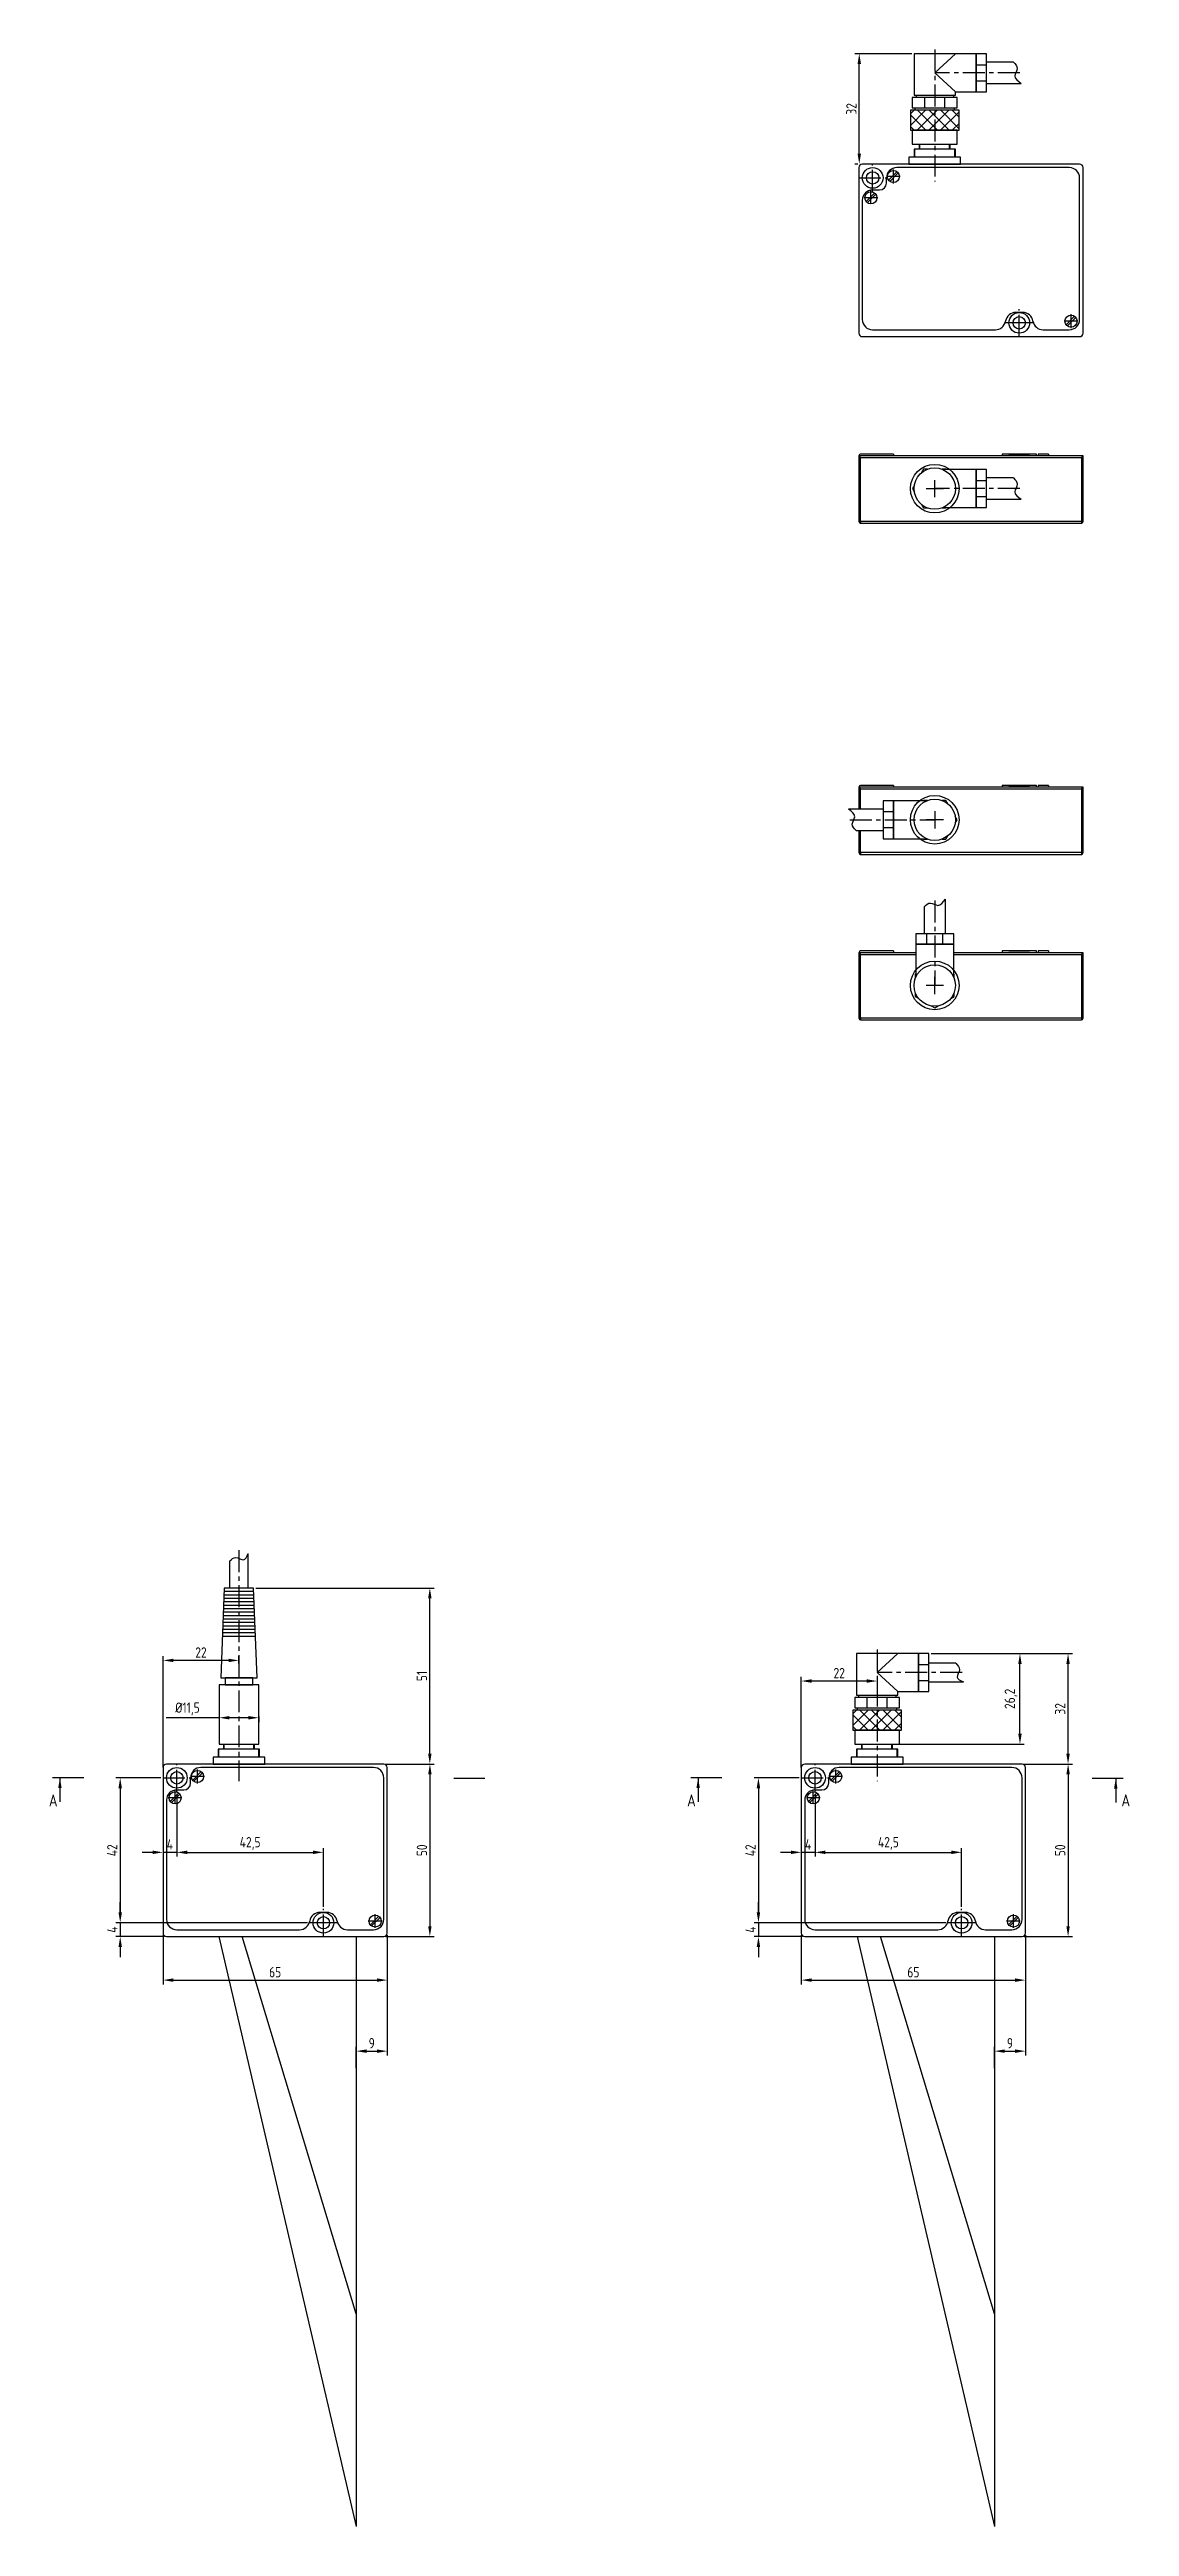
# Model space of a CAD drawing. Header units: millimetres. Extents: x -665 to 1947, y -360 to 733.
# Drawn here: x -106 to 207, y -258 to 460 of the extents above; entities that cross this region are included whole.
import ezdxf

# ---------------------------------------------------------------- set-up
doc = ezdxf.new("R2010")
doc.units = ezdxf.units.MM
doc.linetypes.add('CENTER', pattern=[10.16, 6.35, -1.27, 1.27, -1.27])
doc.layers.add('Луч', color=72, linetype='Continuous')
doc.layers.add('Пластина', color=7, linetype='Continuous')
doc.styles.add('GOSTw', font='gostw.shx')
doc.dimstyles.new('Vad-style', dxfattribs={"dimtxt": 3, "dimasz": 3, "dimexe": 1.25, "dimexo": 0.625, "dimgap": 0.8, "dimtad": 1, "dimtxsty": 'GOSTw', "dimcen": 2.5, "dimclrd": 1, "dimclre": 1, "dimclrt": 1, "dimazin": 0, "dimtfac": 1, "dimtmove": 0, "dimatfit": 3, "dimfxl": 0, "dimarcsym": 0})

msp = doc.modelspace()

# ---------------------------------------------------------------- texts
at = {"color": 1, "style": 'GOSTw'}
for p in [(-106.109, -48.99), (78.891, -48.99), (204.793, -48.955)]:
    msp.add_text('A', height=3.5, dxfattribs=at).set_placement(p)

# ---------------------------------------------------------------- blocks, each defined once
blk = doc.blocks.new('*D162')
at = {"layer": 'Defpoints', "color": 0, "transparency": 16777216}
for p in [(-30.52, -82.68), (-85.42, -86.68), (-72.01, -86.68)]:
    blk.add_point(p, dxfattribs=at)
at = {"layer": 'Луч', "color": 1, "lineweight": -2, "transparency": 16777216}
for p, q in [((-85.42, -79.68), (-85.42, -76.68)), ((-31.14, -82.68), (-86.67, -82.68)), ((-85.42, -82.68), (-85.42, -86.68)), ((-72.64, -86.68), (-86.67, -86.68)), ((-85.42, -89.68), (-85.42, -92.68))]:
    blk.add_line(p, q, dxfattribs=at)
at = {"layer": 'Луч', "color": 1, "transparency": 16777216}
for points in [[(-85.92, -79.68), (-84.92, -79.68), (-85.42, -82.68)], [(-85.92, -89.68), (-84.92, -89.68), (-85.42, -86.68)]]:
    blk.add_solid(points, dxfattribs=at)
at = {"layer": 'Луч', "color": 1, "transparency": 16777216, "insert": (-87.72, -84.68), "char_height": 3, "attachment_point": 5, "rotation": 90, "style": 'GOSTw'}
blk.add_mtext('4', dxfattribs=at)
blk = doc.blocks.new('Винт_М2_V')
at = {"layer": 'Пластина'}
for points in [[(-1.4, 1.05), (1.05, -1.4)], [(1.4, -1.05), (-1.05, 1.4)]]:
    blk.add_lwpolyline(points, dxfattribs=at)
blk.add_circle((0, 0), 1.75, dxfattribs=at)
blk = doc.blocks.new('*D163')
at = {"color": 1, "lineweight": -2, "transparency": 16777216}
for p, q in [((-73.01, -38.31), (-73.01, -63.52)), ((-69.01, -45.29), (-69.01, -63.52)), ((-76.01, -62.27), (-79.01, -62.27)), ((-69.01, -62.27), (-73.01, -62.27)), ((-66.01, -62.27), (-63.01, -62.27))]:
    blk.add_line(p, q, dxfattribs=at)
at = {"color": 1, "transparency": 16777216}
for points in [[(-76.01, -61.77), (-76.01, -62.77), (-73.01, -62.27)], [(-66.01, -61.77), (-66.01, -62.77), (-69.01, -62.27)]]:
    blk.add_solid(points, dxfattribs=at)
at = {"layer": 'Defpoints', "color": 0, "transparency": 16777216}
for p in [(-73.01, -37.68), (-69.01, -44.67), (-73.01, -62.27)]:
    blk.add_point(p, dxfattribs=at)
at = {"color": 1, "transparency": 16777216, "insert": (-71.01, -59.97), "char_height": 3, "attachment_point": 5, "style": 'GOSTw'}
blk.add_mtext('4', dxfattribs=at)
blk = doc.blocks.new('*D164')
at = {"color": 1, "lineweight": -2, "transparency": 16777216}
for p, q in [((-69.01, -45.29), (-69.01, -63.52)), ((-66.01, -62.27), (-29.52, -62.27)), ((-26.52, -78.06), (-26.52, -61.02))]:
    blk.add_line(p, q, dxfattribs=at)
at = {"color": 1, "transparency": 16777216}
for points in [[(-66.01, -61.77), (-66.01, -62.77), (-69.01, -62.27)], [(-29.52, -61.77), (-29.52, -62.77), (-26.52, -62.27)]]:
    blk.add_solid(points, dxfattribs=at)
at = {"layer": 'Defpoints', "color": 0, "transparency": 16777216}
for p in [(-69.01, -44.67), (-26.52, -62.27), (-26.52, -78.68)]:
    blk.add_point(p, dxfattribs=at)
at = {"color": 1, "transparency": 16777216, "insert": (-47.76, -59.68), "char_height": 3, "attachment_point": 5, "style": 'GOSTw'}
blk.add_mtext('42,5', dxfattribs=at)
blk = doc.blocks.new('*D165')
at = {"color": 1, "lineweight": -2, "transparency": 16777216}
for p, q in [((-73.64, -40.67), (-86.67, -40.67)), ((-85.42, -43.67), (-85.42, -79.68)), ((-31.14, -82.68), (-86.67, -82.68))]:
    blk.add_line(p, q, dxfattribs=at)
at = {"color": 1, "transparency": 16777216}
for points in [[(-85.92, -43.67), (-84.92, -43.67), (-85.42, -40.67)], [(-85.92, -79.68), (-84.92, -79.68), (-85.42, -82.68)]]:
    blk.add_solid(points, dxfattribs=at)
at = {"layer": 'Defpoints', "color": 0, "transparency": 16777216}
for p in [(-73.01, -40.67), (-85.42, -82.68), (-30.52, -82.68)]:
    blk.add_point(p, dxfattribs=at)
at = {"color": 1, "transparency": 16777216, "insert": (-87.72, -61.67), "char_height": 3, "attachment_point": 5, "rotation": 90, "style": 'GOSTw'}
blk.add_mtext('42', dxfattribs=at)
blk = doc.blocks.new('*D166')
at = {"color": 1, "lineweight": -2, "transparency": 16777216}
for p, q in [((-8.39, -36.68), (5.59, -36.68)), ((4.34, -39.68), (4.34, -83.68)), ((-8.39, -86.68), (5.59, -86.68))]:
    blk.add_line(p, q, dxfattribs=at)
at = {"color": 1, "transparency": 16777216}
for points in [[(3.84, -39.68), (4.84, -39.68), (4.34, -36.68)], [(3.84, -83.68), (4.84, -83.68), (4.34, -86.68)]]:
    blk.add_solid(points, dxfattribs=at)
at = {"layer": 'Defpoints', "color": 0, "transparency": 16777216}
for p in [(-9.01, -36.68), (-9.01, -86.68), (4.34, -86.68)]:
    blk.add_point(p, dxfattribs=at)
at = {"color": 1, "transparency": 16777216, "insert": (2.04, -61.68), "char_height": 3, "attachment_point": 5, "rotation": 90, "style": 'GOSTw'}
blk.add_mtext('50', dxfattribs=at)
blk = doc.blocks.new('*D167')
at = {"color": 1, "lineweight": -2, "transparency": 16777216}
for p, q in [((-73.01, -86.31), (-73.01, -100.56)), ((-8.01, -86.31), (-8.01, -100.56)), ((-70.01, -99.31), (-11.01, -99.31))]:
    blk.add_line(p, q, dxfattribs=at)
at = {"color": 1, "transparency": 16777216}
for points in [[(-70.01, -98.81), (-70.01, -99.81), (-73.01, -99.31)], [(-11.01, -98.81), (-11.01, -99.81), (-8.01, -99.31)]]:
    blk.add_solid(points, dxfattribs=at)
at = {"layer": 'Defpoints', "color": 0, "transparency": 16777216}
for p in [(-73.01, -85.68), (-8.01, -85.68), (-8.01, -99.31)]:
    blk.add_point(p, dxfattribs=at)
at = {"color": 1, "transparency": 16777216, "insert": (-40.51, -97.01), "char_height": 3, "attachment_point": 5, "style": 'GOSTw'}
blk.add_mtext('65', dxfattribs=at)
blk = doc.blocks.new('*D168')
at = {"color": 1, "lineweight": -2, "transparency": 16777216}
for p, q in [((-46.14, 14.32), (5.58, 14.32)), ((4.33, -33.68), (4.33, 11.32)), ((-8.39, -36.68), (5.58, -36.68))]:
    blk.add_line(p, q, dxfattribs=at)
at = {"color": 1, "transparency": 16777216}
for points in [[(3.83, 11.32), (4.83, 11.32), (4.33, 14.32)], [(3.83, -33.68), (4.83, -33.68), (4.33, -36.68)]]:
    blk.add_solid(points, dxfattribs=at)
at = {"layer": 'Defpoints', "color": 0, "transparency": 16777216}
for p in [(-46.76, 14.32), (4.33, 14.32), (-9.01, -36.68)]:
    blk.add_point(p, dxfattribs=at)
at = {"color": 1, "transparency": 16777216, "insert": (2.03, -11.18), "char_height": 3, "attachment_point": 5, "rotation": 90, "style": 'GOSTw'}
blk.add_mtext('51', dxfattribs=at)
blk = doc.blocks.new('*D169')
at = {"color": 1, "lineweight": -2, "transparency": 16777216}
for p, q in [((-56.76, -23.26), (-72.08, -23.26)), ((-56.76, -22.91), (-56.76, -24.51)), ((-48.26, -23.26), (-53.76, -23.26)), ((-45.26, -22.91), (-45.26, -24.51))]:
    blk.add_line(p, q, dxfattribs=at)
at = {"color": 1, "transparency": 16777216}
for points in [[(-53.76, -22.76), (-53.76, -23.76), (-56.76, -23.26)], [(-48.26, -22.76), (-48.26, -23.76), (-45.26, -23.26)]]:
    blk.add_solid(points, dxfattribs=at)
at = {"layer": 'Defpoints', "color": 0, "transparency": 16777216}
for p in [(-56.76, -22.28), (-56.76, -23.26), (-45.26, -22.28)]:
    blk.add_point(p, dxfattribs=at)
at = {"color": 1, "transparency": 16777216, "insert": (-65.92, -20.68), "char_height": 3, "attachment_point": 5, "style": 'GOSTw'}
blk.add_mtext('%%C11,5', dxfattribs=at)
blk = doc.blocks.new('*D170')
at = {"color": 1, "lineweight": -2, "transparency": 16777216}
for p, q in [((-73.01, -37.68), (-73.01, -5.39)), ((-54.01, -6.64), (-70.01, -6.64)), ((-51.01, -7.56), (-51.01, -5.39))]:
    blk.add_line(p, q, dxfattribs=at)
at = {"color": 1, "transparency": 16777216}
for points in [[(-70.01, -6.14), (-70.01, -7.14), (-73.01, -6.64)], [(-54.01, -6.14), (-54.01, -7.14), (-51.01, -6.64)]]:
    blk.add_solid(points, dxfattribs=at)
at = {"layer": 'Defpoints', "color": 0, "transparency": 16777216}
for p in [(-73.01, -6.64), (-51.01, -8.18), (-73.01, -38.31)]:
    blk.add_point(p, dxfattribs=at)
at = {"color": 1, "transparency": 16777216, "insert": (-62.01, -4.34), "char_height": 3, "attachment_point": 5, "style": 'GOSTw'}
blk.add_mtext('22', dxfattribs=at)
blk = doc.blocks.new('*D175')
at = {"layer": 'Defpoints', "color": 0, "transparency": 16777216}
for p in [(154.48, -82.68), (99.58, -86.68), (112.99, -86.68)]:
    blk.add_point(p, dxfattribs=at)
at = {"layer": 'Луч', "color": 1, "lineweight": -2, "transparency": 16777216}
for p, q in [((99.58, -79.68), (99.58, -76.68)), ((153.86, -82.68), (98.33, -82.68)), ((99.58, -82.68), (99.58, -86.68)), ((112.36, -86.68), (98.33, -86.68)), ((99.58, -89.68), (99.58, -92.68))]:
    blk.add_line(p, q, dxfattribs=at)
at = {"layer": 'Луч', "color": 1, "transparency": 16777216}
for points in [[(99.08, -79.68), (100.08, -79.68), (99.58, -82.68)], [(99.08, -89.68), (100.08, -89.68), (99.58, -86.68)]]:
    blk.add_solid(points, dxfattribs=at)
at = {"layer": 'Луч', "color": 1, "transparency": 16777216, "insert": (97.28, -84.68), "char_height": 3, "attachment_point": 5, "rotation": 90, "style": 'GOSTw'}
blk.add_mtext('4', dxfattribs=at)
blk = doc.blocks.new('*D154')
at = {"color": 1, "lineweight": -2, "transparency": 16777216}
for p, q in [((111.99, -38.31), (111.99, -63.52)), ((115.99, -45.29), (115.99, -63.52)), ((108.99, -62.27), (105.99, -62.27)), ((115.99, -62.27), (111.99, -62.27)), ((118.99, -62.27), (121.99, -62.27))]:
    blk.add_line(p, q, dxfattribs=at)
at = {"color": 1, "transparency": 16777216}
for points in [[(108.99, -61.77), (108.99, -62.77), (111.99, -62.27)], [(118.99, -61.77), (118.99, -62.77), (115.99, -62.27)]]:
    blk.add_solid(points, dxfattribs=at)
at = {"layer": 'Defpoints', "color": 0, "transparency": 16777216}
for p in [(111.99, -37.68), (115.99, -44.67), (111.99, -62.27)]:
    blk.add_point(p, dxfattribs=at)
at = {"color": 1, "transparency": 16777216, "insert": (113.99, -59.97), "char_height": 3, "attachment_point": 5, "style": 'GOSTw'}
blk.add_mtext('4', dxfattribs=at)
blk = doc.blocks.new('*D155')
at = {"color": 1, "lineweight": -2, "transparency": 16777216}
for p, q in [((115.99, -45.29), (115.99, -63.52)), ((118.99, -62.27), (155.48, -62.27)), ((158.48, -78.06), (158.48, -61.02))]:
    blk.add_line(p, q, dxfattribs=at)
at = {"color": 1, "transparency": 16777216}
for points in [[(118.99, -61.77), (118.99, -62.77), (115.99, -62.27)], [(155.48, -61.77), (155.48, -62.77), (158.48, -62.27)]]:
    blk.add_solid(points, dxfattribs=at)
at = {"layer": 'Defpoints', "color": 0, "transparency": 16777216}
for p in [(115.99, -44.67), (158.48, -62.27), (158.48, -78.68)]:
    blk.add_point(p, dxfattribs=at)
at = {"color": 1, "transparency": 16777216, "insert": (137.24, -59.68), "char_height": 3, "attachment_point": 5, "style": 'GOSTw'}
blk.add_mtext('42,5', dxfattribs=at)
blk = doc.blocks.new('*D156')
at = {"color": 1, "lineweight": -2, "transparency": 16777216}
for p, q in [((111.36, -40.67), (98.33, -40.67)), ((99.58, -43.67), (99.58, -79.68)), ((153.86, -82.68), (98.33, -82.68))]:
    blk.add_line(p, q, dxfattribs=at)
at = {"color": 1, "transparency": 16777216}
for points in [[(99.08, -43.67), (100.08, -43.67), (99.58, -40.67)], [(99.08, -79.68), (100.08, -79.68), (99.58, -82.68)]]:
    blk.add_solid(points, dxfattribs=at)
at = {"layer": 'Defpoints', "color": 0, "transparency": 16777216}
for p in [(111.99, -40.67), (99.58, -82.68), (154.48, -82.68)]:
    blk.add_point(p, dxfattribs=at)
at = {"color": 1, "transparency": 16777216, "insert": (97.28, -61.67), "char_height": 3, "attachment_point": 5, "rotation": 90, "style": 'GOSTw'}
blk.add_mtext('42', dxfattribs=at)
blk = doc.blocks.new('*D157')
at = {"color": 1, "lineweight": -2, "transparency": 16777216}
for p, q in [((176.61, -36.68), (190.59, -36.68)), ((189.34, -39.68), (189.34, -83.68)), ((176.61, -86.68), (190.59, -86.68))]:
    blk.add_line(p, q, dxfattribs=at)
at = {"color": 1, "transparency": 16777216}
for points in [[(188.84, -39.68), (189.84, -39.68), (189.34, -36.68)], [(188.84, -83.68), (189.84, -83.68), (189.34, -86.68)]]:
    blk.add_solid(points, dxfattribs=at)
at = {"layer": 'Defpoints', "color": 0, "transparency": 16777216}
for p in [(175.99, -36.68), (175.99, -86.68), (189.34, -86.68)]:
    blk.add_point(p, dxfattribs=at)
at = {"color": 1, "transparency": 16777216, "insert": (187.04, -61.68), "char_height": 3, "attachment_point": 5, "rotation": 90, "style": 'GOSTw'}
blk.add_mtext('50', dxfattribs=at)
blk = doc.blocks.new('*D158')
at = {"color": 1, "lineweight": -2, "transparency": 16777216}
for p, q in [((111.99, -86.31), (111.99, -100.56)), ((176.99, -86.31), (176.99, -100.56)), ((114.99, -99.31), (173.99, -99.31))]:
    blk.add_line(p, q, dxfattribs=at)
at = {"color": 1, "transparency": 16777216}
for points in [[(114.99, -98.81), (114.99, -99.81), (111.99, -99.31)], [(173.99, -98.81), (173.99, -99.81), (176.99, -99.31)]]:
    blk.add_solid(points, dxfattribs=at)
at = {"layer": 'Defpoints', "color": 0, "transparency": 16777216}
for p in [(111.99, -85.68), (176.99, -85.68), (176.99, -99.31)]:
    blk.add_point(p, dxfattribs=at)
at = {"color": 1, "transparency": 16777216, "insert": (144.49, -97.01), "char_height": 3, "attachment_point": 5, "style": 'GOSTw'}
blk.add_mtext('65', dxfattribs=at)
blk = doc.blocks.new('*D159')
at = {"color": 1, "lineweight": -2, "transparency": 16777216}
for p, q in [((149.61, -4.68), (190.58, -4.68)), ((189.33, -33.68), (189.33, -7.68)), ((176.61, -36.68), (190.58, -36.68))]:
    blk.add_line(p, q, dxfattribs=at)
at = {"color": 1, "transparency": 16777216}
for points in [[(188.83, -7.68), (189.83, -7.68), (189.33, -4.68)], [(188.83, -33.68), (189.83, -33.68), (189.33, -36.68)]]:
    blk.add_solid(points, dxfattribs=at)
at = {"layer": 'Defpoints', "color": 0, "transparency": 16777216}
for p in [(148.99, -4.68), (189.33, -4.68), (175.99, -36.68)]:
    blk.add_point(p, dxfattribs=at)
at = {"color": 1, "transparency": 16777216, "insert": (187.03, -20.68), "char_height": 3, "attachment_point": 5, "rotation": 90, "style": 'GOSTw'}
blk.add_mtext('32', dxfattribs=at)
blk = doc.blocks.new('*D160')
at = {"color": 1, "lineweight": -2, "transparency": 16777216}
for p, q in [((111.99, -37.68), (111.99, -11.36)), ((130.99, -12.61), (114.99, -12.61)), ((133.99, -11.06), (133.99, -13.86))]:
    blk.add_line(p, q, dxfattribs=at)
at = {"color": 1, "transparency": 16777216}
for points in [[(114.99, -12.11), (114.99, -13.11), (111.99, -12.61)], [(130.99, -12.11), (130.99, -13.11), (133.99, -12.61)]]:
    blk.add_solid(points, dxfattribs=at)
at = {"layer": 'Defpoints', "color": 0, "transparency": 16777216}
for p in [(111.99, -12.61), (133.99, -10.44), (111.99, -38.31)]:
    blk.add_point(p, dxfattribs=at)
at = {"color": 1, "transparency": 16777216, "insert": (122.99, -10.31), "char_height": 3, "attachment_point": 5, "style": 'GOSTw'}
blk.add_mtext('22', dxfattribs=at)
blk = doc.blocks.new('*D161')
at = {"color": 1, "lineweight": -2, "transparency": 16777216}
for p, q in [((149.61, -4.68), (176.64, -4.68)), ((175.39, -27.88), (175.39, -7.68)), ((140.36, -30.88), (176.64, -30.88))]:
    blk.add_line(p, q, dxfattribs=at)
at = {"color": 1, "transparency": 16777216}
for points in [[(174.89, -7.68), (175.89, -7.68), (175.39, -4.68)], [(174.89, -27.88), (175.89, -27.88), (175.39, -30.88)]]:
    blk.add_solid(points, dxfattribs=at)
at = {"layer": 'Defpoints', "color": 0, "transparency": 16777216}
for p in [(148.99, -4.68), (175.39, -4.68), (139.74, -30.88)]:
    blk.add_point(p, dxfattribs=at)
at = {"color": 1, "transparency": 16777216, "insert": (172.8, -17.78), "char_height": 3, "attachment_point": 5, "rotation": 90, "style": 'GOSTw'}
blk.add_mtext('26,2', dxfattribs=at)
blk = doc.blocks.new('*D176')
at = {"color": 1, "lineweight": -2, "transparency": 16777216}
for p, q in [((-8.01, -86.31), (-8.01, -121.15)), ((-17.01, -124.82), (-17.01, -118.65)), ((-14.01, -119.9), (-11.01, -119.9))]:
    blk.add_line(p, q, dxfattribs=at)
at = {"color": 1, "transparency": 16777216}
for points in [[(-14.01, -119.4), (-14.01, -120.4), (-17.01, -119.9)], [(-11.01, -119.4), (-11.01, -120.4), (-8.01, -119.9)]]:
    blk.add_solid(points, dxfattribs=at)
at = {"layer": 'Defpoints', "color": 0, "transparency": 16777216}
for p in [(-8.01, -85.68), (-8.01, -119.9), (-17.01, -125.45)]:
    blk.add_point(p, dxfattribs=at)
at = {"color": 1, "transparency": 16777216, "insert": (-12.51, -117.6), "char_height": 3, "attachment_point": 5, "style": 'GOSTw'}
blk.add_mtext('9', dxfattribs=at)
blk = doc.blocks.new('*D177')
at = {"color": 1, "lineweight": -2, "transparency": 16777216}
for p, q in [((176.99, -86.31), (176.99, -121.15)), ((167.99, -124.82), (167.99, -118.65)), ((170.99, -119.9), (173.99, -119.9))]:
    blk.add_line(p, q, dxfattribs=at)
at = {"color": 1, "transparency": 16777216}
for points in [[(170.99, -119.4), (170.99, -120.4), (167.99, -119.9)], [(173.99, -119.4), (173.99, -120.4), (176.99, -119.9)]]:
    blk.add_solid(points, dxfattribs=at)
at = {"layer": 'Defpoints', "color": 0, "transparency": 16777216}
for p in [(176.99, -85.68), (176.99, -119.9), (167.99, -125.45)]:
    blk.add_point(p, dxfattribs=at)
at = {"color": 1, "transparency": 16777216, "insert": (172.49, -117.6), "char_height": 3, "attachment_point": 5, "style": 'GOSTw'}
blk.add_mtext('9', dxfattribs=at)
blk = doc.blocks.new('*D182')
at = {"color": 1, "lineweight": -2, "transparency": 16777216}
for p, q in [((144.06, 459.08), (127.56, 459.08)), ((128.81, 430.08), (128.81, 456.08)), ((128.36, 427.08), (127.56, 427.08))]:
    blk.add_line(p, q, dxfattribs=at)
at = {"color": 1, "transparency": 16777216}
for points in [[(128.31, 456.08), (129.31, 456.08), (128.81, 459.08)], [(128.31, 430.08), (129.31, 430.08), (128.81, 427.08)]]:
    blk.add_solid(points, dxfattribs=at)
at = {"layer": 'Defpoints', "color": 0, "transparency": 16777216}
for p in [(128.81, 459.08), (144.69, 459.08), (128.98, 427.08)]:
    blk.add_point(p, dxfattribs=at)
at = {"color": 1, "transparency": 16777216, "insert": (126.51, 443.08), "char_height": 3, "attachment_point": 5, "rotation": 90, "style": 'GOSTw'}
blk.add_mtext('32', dxfattribs=at)

# ---------------------------------------------------------------- dimensions: what is measured, and where the dimension line sits
for base, p1, p2, picture, middle in [((128.81, 459.077), (128.982, 427.077), (144.689, 459.077), '*D182', (126.51, 443.077)), ((4.332, 14.318), (-9.012, -36.682), (-46.762, 14.318), '*D168', (2.032, -11.182)), ((175.385, -4.682), (139.738, -30.882), (148.988, -4.682), '*D161', (172.8, -17.782)), ((189.332, -4.682), (175.988, -36.682), (148.988, -4.682), '*D159', (187.032, -20.682)), ((4.345, -86.682), (-9.012, -36.682), (-9.012, -86.682), '*D166', (2.045, -61.682)), ((189.345, -86.682), (175.988, -36.682), (175.988, -86.682), '*D157', (187.045, -61.682))]:
    dim = msp.add_linear_dim(base=base, p1=p1, p2=p2, angle=90, dimstyle='Vad-style')
    dim.commit()
    dim.dimension.update_dxf_attribs({"geometry": picture, "text_midpoint": middle})
for base, p1, p2, picture, middle in [((-73.012, -6.641), (-51.012, -8.182), (-73.012, -38.307), '*D170', (-62.012, -4.341)), ((111.988, -12.605), (133.988, -10.438), (111.988, -38.307), '*D160', (122.988, -10.305)), ((-73.012, -62.27), (-69.012, -44.667), (-73.012, -37.682), '*D163', (-71.012, -59.97)), ((111.988, -62.27), (115.988, -44.667), (111.988, -37.682), '*D154', (113.988, -59.97)), ((-26.516, -62.27), (-69.012, -44.667), (-26.516, -78.682), '*D164', (-47.764, -59.684)), ((158.484, -62.27), (115.988, -44.667), (158.484, -78.682), '*D155', (137.236, -59.684)), ((-8.012, -99.308), (-73.012, -85.682), (-8.012, -85.682), '*D167', (-40.512, -97.008)), ((-8.012, -119.9), (-17.011, -125.447), (-8.012, -85.682), '*D176', (-12.512, -117.6)), ((176.988, -99.308), (111.988, -85.682), (176.988, -85.682), '*D158', (144.488, -97.008)), ((176.988, -119.9), (167.989, -125.447), (176.988, -85.682), '*D177', (172.488, -117.6))]:
    dim = msp.add_linear_dim(base=base, p1=p1, p2=p2, dimstyle='Vad-style')
    dim.commit()
    dim.dimension.update_dxf_attribs({"geometry": picture, "text_midpoint": middle})
dim = msp.add_linear_dim(base=(-56.762, -23.263), p1=(-45.262, -22.282), p2=(-56.762, -22.282), text='%%C<>', dimstyle='Vad-style')
dim.commit()
dim.dimension.update_dxf_attribs({"geometry": '*D169', "text_midpoint": (-65.919, -23.263), "dimtype": 160})
for base, p1, p2, picture, middle in [((-85.418, -82.682), (-73.012, -40.667), (-30.516, -82.682), '*D165', (-87.718, -61.674)), ((99.582, -82.682), (111.988, -40.667), (154.484, -82.682), '*D156', (97.282, -61.674))]:
    dim = msp.add_linear_dim(base=base, p1=p1, p2=p2, angle=90, dimstyle='Vad-style', override={"dimdec": 1})
    dim.commit()
    dim.dimension.update_dxf_attribs({"geometry": picture, "text_midpoint": middle})
at = {"layer": 'Луч'}
for base, p1, p2, picture, middle in [((-85.418, -86.682), (-30.516, -82.682), (-72.012, -86.682), '*D162', (-87.718, -84.682)), ((99.582, -86.682), (154.484, -82.682), (112.988, -86.682), '*D175', (97.282, -84.682))]:
    dim = msp.add_linear_dim(base=base, p1=p1, p2=p2, angle=90, dimstyle='Vad-style', dxfattribs=at)
    dim.commit()
    dim.dimension.update_dxf_attribs({"geometry": picture, "text_midpoint": middle})

# ---------------------------------------------------------------- hatches: boundary and pattern name
h = msp.add_hatch()
h.set_pattern_fill('ANSI37', color=256, scale=0.75, style=0)
h.set_pattern_definition([(45, (2726.4322, -154.5764), (-1.683798, 1.683798), []), (135, (2726.4322, -154.5764), (-1.683798, -1.683798), [])])
h.paths.add_polyline_path([(157.739, 442.677), (150.678, 442.677), (150.681, 436.877), (157.739, 436.877)])
h.paths.add_polyline_path([(150.681, 436.877), (150.678, 442.677), (143.639, 442.677), (143.639, 436.877)])
h = msp.add_hatch()
h.set_pattern_fill('ANSI37', color=256, scale=0.75, style=0)
h.set_pattern_definition([(45, (2709.7316, -618.3354), (-1.683798, 1.683798), []), (135, (2709.7316, -618.3354), (-1.683798, -1.683798), [])])
h.paths.add_polyline_path([(141.038, -21.082), (133.978, -21.082), (133.981, -26.882), (141.038, -26.882)])
h.paths.add_polyline_path([(133.981, -26.882), (133.978, -21.082), (126.938, -21.082), (126.938, -26.882)])

# ---------------------------------------------------------------- linework, layer by layer
at = {"color": 4, "linetype": 'CENTER'}
for p, q in [((150.669, 460.295), (150.689, 422.077)), ((175.32, 453.577), (150.689, 453.577)), ((132.689, 419.092), (132.689, 427.092)), ((138.689, 421.49), (138.689, 425.49)), ((128.689, 423.092), (136.689, 423.092)), ((134.189, 417.292), (130.189, 417.292)), ((132.189, 415.592), (132.189, 419.592)), ((140.689, 423.49), (136.689, 423.49)), ((179.184, 381.077), (171.184, 381.077)), ((177.184, 381.077), (171.184, 381.077)), ((175.184, 377.077), (175.184, 385.077)), ((192.189, 381.562), (188.189, 381.562)), ((190.189, 379.562), (190.189, 383.562)), ((148.189, 333.01), (153.189, 333.01)), ((150.689, 330.51), (150.689, 335.51)), ((175.32, 333.025), (150.689, 333.025)), ((126.058, 237.025), (150.689, 237.025)), ((153.189, 237.04), (148.189, 237.04)), ((150.689, 239.54), (150.689, 234.54)), ((150.674, 213.64), (150.674, 189.01)), ((153.189, 189.01), (148.189, 189.01)), ((150.689, 186.51), (150.689, 191.51)), ((-51.012, 25.318), (-51.012, -41.682)), ((133.969, -3.464), (133.988, -41.682)), ((158.619, -10.182), (133.988, -10.182)), ((-73.012, -40.667), (-65.012, -40.667)), ((-69.012, -44.667), (-69.012, -36.667)), ((-61.012, -40.269), (-65.012, -40.269)), ((-63.012, -42.269), (-63.012, -38.269)), ((111.988, -40.667), (119.988, -40.667)), ((115.988, -44.667), (115.988, -36.667)), ((123.988, -40.269), (119.988, -40.269)), ((121.988, -42.269), (121.988, -38.269)), ((-67.512, -46.467), (-71.512, -46.467)), ((-69.512, -48.167), (-69.512, -44.167)), ((117.488, -46.467), (113.488, -46.467)), ((115.488, -48.167), (115.488, -44.167)), ((-26.516, -86.682), (-26.516, -78.682)), ((158.484, -86.682), (158.484, -78.682)), ((-22.516, -82.682), (-30.516, -82.682)), ((-24.516, -82.682), (-30.516, -82.682)), ((-9.512, -82.197), (-13.512, -82.197)), ((-11.512, -84.197), (-11.512, -80.197)), ((162.484, -82.682), (154.484, -82.682)), ((160.484, -82.682), (154.484, -82.682)), ((175.488, -82.197), (171.488, -82.197)), ((173.488, -84.197), (173.488, -80.197))]:
    msp.add_line(p, q, dxfattribs=at)
for p, q in [((156.689, 459.077), (150.689, 453.577)), ((150.689, 453.577), (156.689, 448.077)), ((162.689, 459.077), (156.689, 459.077)), ((162.689, 448.077), (162.689, 459.077)), ((162.689, 455.901), (165.689, 455.901)), ((173.504, 456.677), (165.689, 456.677)), ((145.289, 447.077), (145.289, 446.377)), ((147.791, 443.377), (147.791, 446.377)), ((153.587, 443.377), (153.587, 446.377)), ((156.089, 447.077), (156.089, 446.377)), ((156.689, 448.077), (162.689, 448.077)), ((162.689, 451.254), (165.689, 451.254)), ((165.689, 450.477), (175.689, 450.477)), ((144.996, 442.677), (144.996, 443.377)), ((156.382, 442.677), (156.382, 443.377)), ((156.689, 431.377), (144.689, 431.377)), ((144.689, 431.377), (144.689, 429.077)), ((146.189, 432.877), (146.189, 431.377)), ((155.189, 431.377), (155.189, 432.877)), ((156.689, 429.077), (156.689, 431.377)), ((128.689, 426.077), (128.689, 378.077)), ((192.689, 427.077), (129.689, 427.077)), ((189.689, 426.077), (139.689, 426.077)), ((145.689, 427.077), (155.689, 427.077)), ((193.689, 378.077), (193.689, 426.077)), ((129.689, 416.592), (129.689, 382.062)), ((132.689, 419.592), (134.689, 419.592)), ((136.689, 421.592), (136.689, 423.077)), ((192.689, 382.062), (192.689, 423.077)), ((176.199, 384.077), (174.17, 384.077)), ((178.184, 381.077), (178.184, 381.062)), ((129.689, 377.077), (192.689, 377.077)), ((132.689, 379.062), (168.251, 379.062)), ((182.118, 379.062), (189.689, 379.062)), ((162.689, 338.525), (153.087, 338.525)), ((162.689, 327.525), (162.689, 338.525)), ((162.689, 335.348), (165.689, 335.348)), ((162.689, 330.701), (165.689, 330.701)), ((173.504, 336.125), (165.689, 336.125)), ((153.087, 327.525), (162.689, 327.525)), ((165.689, 329.925), (175.689, 329.925)), ((135.689, 240.125), (125.689, 240.125)), ((138.689, 239.348), (135.689, 239.348)), ((148.291, 242.525), (138.689, 242.525)), ((138.689, 242.525), (138.689, 231.525)), ((127.874, 233.925), (135.689, 233.925)), ((138.689, 234.701), (135.689, 234.701)), ((138.689, 231.525), (148.291, 231.525)), ((147.574, 211.825), (147.574, 204.01)), ((153.774, 204.01), (153.774, 214.01)), ((148.35, 201.01), (148.35, 204.01)), ((152.997, 201.01), (152.997, 204.01)), ((156.174, 201.01), (145.174, 201.01)), ((145.174, 201.01), (145.174, 191.408)), ((156.174, 191.408), (156.174, 201.01)), ((-53.712, 22.133), (-53.712, 14.318)), ((-48.312, 14.318), (-48.312, 24.318)), ((-55.262, 14.318), (-56.262, -11.682)), ((-46.493, 7.318), (-55.531, 7.318)), ((-46.531, 8.318), (-55.493, 8.318)), ((-46.57, 9.318), (-55.454, 9.318)), ((-46.608, 10.318), (-55.416, 10.318)), ((-46.647, 11.318), (-55.377, 11.318)), ((-46.685, 12.318), (-55.339, 12.318)), ((-46.723, 13.318), (-55.3, 13.318)), ((-46.762, 14.318), (-55.262, 14.318)), ((-45.762, -11.682), (-46.762, 14.318)), ((-46.223, 0.318), (-55.8, 0.318)), ((-46.262, 1.318), (-55.762, 1.318)), ((-46.3, 2.318), (-55.723, 2.318)), ((-46.339, 3.318), (-55.685, 3.318)), ((-46.377, 4.318), (-55.647, 4.318)), ((-46.416, 5.318), (-55.608, 5.318)), ((-46.454, 6.318), (-55.57, 6.318)), ((139.988, -4.682), (133.988, -10.182)), ((145.988, -4.682), (139.988, -4.682)), ((145.988, -15.682), (145.988, -4.682)), ((-56.262, -11.682), (-45.762, -11.682)), ((133.988, -10.182), (139.988, -15.682)), ((145.988, -7.858), (148.988, -7.858)), ((145.988, -12.505), (148.988, -12.505)), ((156.803, -7.482), (148.988, -7.482)), ((148.988, -12.882), (158.988, -12.882)), ((128.295, -21.082), (128.295, -20.382)), ((128.588, -16.682), (128.588, -17.382)), ((131.09, -20.382), (131.09, -17.382)), ((136.886, -20.382), (136.886, -17.382)), ((139.388, -16.682), (139.388, -17.382)), ((139.681, -21.082), (139.681, -20.382)), ((139.988, -15.682), (145.988, -15.682)), ((-45.012, -32.382), (-57.012, -32.382)), ((-57.012, -32.382), (-57.012, -34.682)), ((-55.512, -30.882), (-55.512, -32.382)), ((-46.512, -32.382), (-46.512, -30.882)), ((-45.012, -34.682), (-45.012, -32.382)), ((139.988, -32.382), (127.988, -32.382)), ((127.988, -32.382), (127.988, -34.682)), ((129.488, -30.882), (129.488, -32.382)), ((138.488, -32.382), (138.488, -30.882)), ((139.988, -34.682), (139.988, -32.382)), ((-96.012, -40.667), (-105.012, -40.667)), ((-73.012, -37.682), (-73.012, -85.682)), ((-9.012, -36.682), (-72.012, -36.682)), ((-65.012, -42.167), (-65.012, -40.682)), ((-12.012, -37.682), (-62.012, -37.682)), ((-56.012, -36.682), (-46.012, -36.682)), ((-9.012, -81.697), (-9.012, -40.682)), ((-8.012, -85.682), (-8.012, -37.682)), ((11.278, -40.786), (20.278, -40.786)), ((88.988, -40.667), (79.988, -40.667)), ((111.988, -37.682), (111.988, -85.682)), ((175.988, -36.682), (112.988, -36.682)), ((119.988, -42.167), (119.988, -40.682)), ((172.988, -37.682), (122.988, -37.682)), ((128.988, -36.682), (138.988, -36.682)), ((175.988, -81.697), (175.988, -40.682)), ((176.988, -85.682), (176.988, -37.682)), ((196.278, -40.786), (205.278, -40.786)), ((-72.012, -47.167), (-72.012, -81.697)), ((-69.012, -44.167), (-67.012, -44.167)), ((112.988, -47.167), (112.988, -81.697)), ((115.988, -44.167), (117.988, -44.167)), ((-69.012, -84.697), (-33.45, -84.697)), ((-25.502, -79.682), (-27.531, -79.682)), ((-23.516, -82.682), (-23.516, -82.697)), ((-19.583, -84.697), (-12.012, -84.697)), ((115.988, -84.697), (151.55, -84.697)), ((159.498, -79.682), (157.469, -79.682)), ((161.484, -82.682), (161.484, -82.697)), ((165.417, -84.697), (172.988, -84.697)), ((-72.012, -86.682), (-9.012, -86.682)), ((112.988, -86.682), (175.988, -86.682))]:
    msp.add_line(p, q)
at = {"color": 3}
for p, q in [((144.889, 429.077), (144.889, 431.377)), ((146.389, 431.377), (146.389, 432.877)), ((154.989, 431.377), (154.989, 432.877)), ((156.489, 429.077), (156.489, 431.377)), ((-56.812, -34.682), (-56.812, -32.382)), ((-55.312, -32.382), (-55.312, -30.882)), ((-46.712, -32.382), (-46.712, -30.882)), ((-45.212, -34.682), (-45.212, -32.382)), ((128.188, -34.682), (128.188, -32.382)), ((129.688, -32.382), (129.688, -30.882)), ((138.288, -32.382), (138.288, -30.882)), ((139.788, -34.682), (139.788, -32.382))]:
    msp.add_line(p, q, dxfattribs=at)
at = {"lineweight": 30}
for p, q in [((128.689, 342.51), (128.689, 323.51)), ((128.848, 342.51), (128.689, 342.51)), ((180.189, 342.51), (128.848, 342.51)), ((138.689, 343.01), (129.189, 343.01)), ((129.189, 342.01), (193.189, 342.01)), ((129.189, 323.51), (129.189, 342.01)), ((138.689, 343.01), (138.689, 342.51)), ((175.189, 343.01), (170.189, 343.01)), ((170.189, 343.01), (170.189, 342.51)), ((172.189, 343.01), (178.189, 343.01)), ((180.189, 343.01), (175.189, 343.01)), ((180.189, 342.51), (180.189, 343.01)), ((193.529, 342.51), (180.189, 342.51)), ((180.689, 343.01), (180.689, 342.51)), ((183.689, 343.01), (180.689, 343.01)), ((183.689, 343.01), (183.689, 342.51)), ((193.189, 342.01), (193.189, 323.51)), ((193.689, 342.51), (193.529, 342.51)), ((193.689, 323.51), (193.689, 342.51)), ((128.689, 323.51), (129.189, 323.51)), ((193.189, 323.51), (129.189, 323.51)), ((129.189, 323.51), (129.189, 323.01)), ((193.189, 323.51), (193.689, 323.51)), ((193.189, 323.51), (193.189, 323.01)), ((129.189, 323.01), (193.189, 323.01)), ((128.689, 246.51), (128.689, 240.125)), ((128.848, 246.51), (128.689, 246.51)), ((180.189, 246.51), (128.848, 246.51)), ((138.689, 247.01), (129.189, 247.01)), ((129.189, 246.01), (193.189, 246.01)), ((129.189, 240.125), (129.189, 246.01)), ((138.689, 247.01), (138.689, 246.51)), ((175.189, 247.01), (170.189, 247.01)), ((170.189, 247.01), (170.189, 246.51)), ((172.189, 247.01), (178.189, 247.01)), ((180.189, 247.01), (175.189, 247.01)), ((180.189, 246.51), (180.189, 247.01)), ((193.529, 246.51), (180.189, 246.51)), ((180.689, 247.01), (180.689, 246.51)), ((183.689, 247.01), (180.689, 247.01)), ((183.689, 247.01), (183.689, 246.51)), ((193.189, 246.01), (193.189, 227.51)), ((193.689, 246.51), (193.529, 246.51)), ((193.689, 227.51), (193.689, 246.51)), ((128.689, 233.925), (128.689, 227.51)), ((129.189, 227.51), (129.189, 233.925)), ((128.689, 227.51), (129.189, 227.51)), ((193.189, 227.51), (129.189, 227.51)), ((129.189, 227.51), (129.189, 227.01)), ((129.189, 227.01), (193.189, 227.01)), ((193.189, 227.51), (193.689, 227.51)), ((193.189, 227.51), (193.189, 227.01)), ((128.689, 198.51), (128.689, 179.51)), ((128.848, 198.51), (128.689, 198.51)), ((145.174, 198.51), (128.848, 198.51)), ((138.689, 199.01), (129.189, 199.01)), ((129.189, 198.01), (145.174, 198.01)), ((129.189, 179.51), (129.189, 198.01)), ((138.689, 199.01), (138.689, 198.51)), ((180.189, 198.51), (156.174, 198.51)), ((156.174, 198.01), (193.189, 198.01)), ((175.189, 199.01), (170.189, 199.01)), ((170.189, 199.01), (170.189, 198.51)), ((172.189, 199.01), (178.189, 199.01)), ((180.189, 199.01), (175.189, 199.01)), ((180.189, 198.51), (180.189, 199.01)), ((193.529, 198.51), (180.189, 198.51)), ((180.689, 199.01), (180.689, 198.51)), ((183.689, 199.01), (180.689, 199.01)), ((183.689, 199.01), (183.689, 198.51)), ((193.189, 198.01), (193.189, 179.51)), ((193.689, 198.51), (193.529, 198.51)), ((193.689, 179.51), (193.689, 198.51)), ((128.689, 179.51), (129.189, 179.51)), ((193.189, 179.51), (129.189, 179.51)), ((129.189, 179.51), (129.189, 179.01)), ((193.189, 179.51), (193.689, 179.51)), ((193.189, 179.51), (193.189, 179.01)), ((129.189, 179.01), (193.189, 179.01))]:
    msp.add_line(p, q, dxfattribs=at)
at = {"color": 1}
for p, q in [((-56.822, -86.682), (-17.011, -257.673)), ((-17.011, -196.056), (-50.08, -86.682)), ((-17.011, -86.682), (-17.011, -257.673)), ((128.178, -86.682), (167.989, -257.673)), ((167.989, -196.056), (134.92, -86.682)), ((167.989, -86.682), (167.989, -257.673))]:
    msp.add_line(p, q, dxfattribs=at)
for points in [[(156.689, 459.077), (144.689, 459.077), (144.689, 447.077), (156.689, 447.077), (156.689, 448.077)], [(148.587, 338.644), (147.444, 338.644), (146.873, 337.655)], [(154.002, 338.525), (153.933, 338.644), (152.791, 338.644)], [(144.771, 334.014), (144.2, 333.025), (144.771, 332.035)], [(146.873, 328.394), (147.444, 327.405), (148.587, 327.405)], [(152.791, 327.405), (153.933, 327.405), (154.002, 327.525)], [(148.587, 242.644), (147.444, 242.644), (147.375, 242.525)], [(154.505, 241.655), (153.933, 242.644), (152.791, 242.644)], [(156.607, 236.035), (157.178, 237.025), (156.607, 238.014)], [(147.375, 231.525), (147.444, 231.405), (148.587, 231.405)], [(152.791, 231.405), (153.933, 231.405), (154.505, 232.394)], [(145.174, 192.323), (145.054, 192.254), (145.054, 191.112)], [(145.054, 186.908), (145.054, 185.765), (146.044, 185.194)], [(155.304, 185.194), (156.294, 185.765), (156.294, 186.908)], [(156.294, 191.112), (156.294, 192.254), (156.174, 192.323)], [(149.684, 183.092), (150.674, 182.521), (151.663, 183.092)], [(139.988, -4.682), (127.988, -4.682), (127.988, -16.682), (139.988, -16.682), (139.988, -15.682)]]:
    msp.add_lwpolyline(points)
for points in [[(162.689, 448.077), (165.689, 448.077), (165.689, 459.077), (162.689, 459.077)], [(144.189, 443.377), (157.189, 443.377), (157.189, 446.377), (144.189, 446.377)], [(143.639, 436.877), (157.739, 436.877), (157.739, 442.677), (143.639, 442.677)], [(144.189, 432.877), (157.189, 432.877), (157.189, 436.877), (144.189, 436.877)], [(143.189, 429.077), (143.189, 427.077), (158.189, 427.077), (158.189, 429.077)], [(162.689, 327.525), (165.689, 327.525), (165.689, 338.525), (162.689, 338.525)], [(138.689, 242.525), (135.689, 242.525), (135.689, 231.525), (138.689, 231.525)], [(156.174, 201.01), (156.174, 204.01), (145.174, 204.01), (145.174, 201.01)], [(145.988, -15.682), (148.988, -15.682), (148.988, -4.682), (145.988, -4.682)], [(-56.762, -30.882), (-45.262, -30.882), (-45.262, -13.682), (-56.762, -13.682)], [(-55.012, -13.682), (-47.012, -13.682), (-47.012, -11.682), (-55.012, -11.682)], [(126.938, -26.882), (141.038, -26.882), (141.038, -21.082), (126.938, -21.082)], [(127.488, -20.382), (140.488, -20.382), (140.488, -17.382), (127.488, -17.382)], [(127.488, -30.882), (140.488, -30.882), (140.488, -26.882), (127.488, -26.882)], [(-58.512, -34.682), (-58.512, -36.682), (-43.512, -36.682), (-43.512, -34.682)], [(126.488, -34.682), (126.488, -36.682), (141.488, -36.682), (141.488, -34.682)]]:
    msp.add_lwpolyline(points, close=True)
for centre, radius in [((132.689, 423.092), 3), ((132.689, 423.092), 1.8), ((175.184, 381.077), 3), ((175.184, 381.077), 1.8), ((150.689, 333.01), 7.05), ((150.689, 333.025), 6), ((150.689, 237.04), 7.05), ((150.689, 237.025), 6), ((150.689, 189.01), 7.05), ((150.674, 189.01), 6), ((-69.012, -40.667), 3), ((-69.012, -40.667), 1.8), ((115.988, -40.667), 3), ((115.988, -40.667), 1.8), ((-26.516, -82.682), 3), ((-26.516, -82.682), 1.8), ((158.484, -82.682), 3), ((158.484, -82.682), 1.8)]:
    msp.add_circle(centre, radius)
for centre, radius, start, end in [((129.689, 426.077), 1, 90, 180), ((139.689, 423.077), 3, 90, 180), ((189.689, 423.077), 3, 0, 90), ((192.689, 426.077), 1, 0, 90), ((132.689, 416.592), 3, 90, 180), ((134.689, 421.592), 2, 270, 0), ((132.689, 382.062), 3, 180, 270), ((168.251, 382.062), 3, 270, 350.551866), ((174.17, 381.077), 3, 90, 170.551866), ((176.199, 381.077), 3, 9.448134, 90), ((182.118, 382.062), 3, 189.448134, 270), ((189.689, 382.062), 3, 270, 0), ((129.689, 378.077), 1, 180, 270), ((192.689, 378.077), 1, 270, 0), ((-72.012, -37.682), 1, 90, 180), ((-67.012, -42.167), 2, 270, 0), ((-62.012, -40.682), 3, 90, 180), ((-12.012, -40.682), 3, 0, 90), ((-9.012, -37.682), 1, 0, 90), ((112.988, -37.682), 1, 90, 180), ((117.988, -42.167), 2, 270, 0), ((122.988, -40.682), 3, 90, 180), ((172.988, -40.682), 3, 0, 90), ((175.988, -37.682), 1, 0, 90), ((-69.012, -47.167), 3, 90, 180), ((115.988, -47.167), 3, 90, 180), ((-72.012, -85.682), 1, 180, 270), ((-69.012, -81.697), 3, 180, 270), ((-33.45, -81.697), 3, 270, 350.551866), ((-27.531, -82.682), 3, 90, 170.551866), ((-25.502, -82.682), 3, 9.448134, 90), ((-19.583, -81.697), 3, 189.448134, 270), ((-12.012, -81.697), 3, 270, 0), ((-9.012, -85.682), 1, 270, 0), ((112.988, -85.682), 1, 180, 270), ((115.988, -81.697), 3, 180, 270), ((151.55, -81.697), 3, 270, 350.551866), ((157.469, -82.682), 3, 90, 170.551866), ((159.498, -82.682), 3, 9.448134, 90), ((165.417, -81.697), 3, 189.448134, 270), ((172.988, -81.697), 3, 270, 0), ((175.988, -85.682), 1, 270, 0)]:
    msp.add_arc(centre, radius, start, end)
at = {"lineweight": 30}
for centre, start, end in [((129.189, 342.51), 90, 180), ((129.189, 323.51), 180, 270), ((193.189, 323.51), 270, 0), ((129.189, 246.51), 90, 180), ((129.189, 227.51), 180, 270), ((193.189, 227.51), 270, 0), ((129.189, 198.51), 90, 180), ((129.189, 179.51), 180, 270), ((193.189, 179.51), 270, 0)]:
    msp.add_arc(centre, 0.5, start, end, dxfattribs=at)
at = {"color": 3}
for points in [[(173.504, 456.677), (174.582, 454.835), (173.896, 452.677), (175.689, 450.477)], [(173.504, 336.125), (174.582, 334.283), (173.896, 332.125), (175.689, 329.925)], [(127.874, 233.925), (126.795, 235.767), (127.482, 237.925), (125.689, 240.125)], [(147.574, 211.825), (149.416, 212.903), (151.574, 212.217), (153.774, 214.01)], [(-53.712, 22.133), (-51.87, 23.212), (-49.712, 22.525), (-48.312, 24.318)], [(156.803, -7.482), (157.882, -9.324), (157.195, -11.482), (158.988, -12.882)]]:
    msp.add_spline(points, degree=3, dxfattribs=at)
at = {"lineweight": 30}
for points, knots in [([(128.848, 342.51), (128.92, 342.4), (129.026, 342.238), (129.148, 342.068), (129.188, 342.011), (129.189, 342.01)], [0, 0, 0, 0, 0.6672984, 0.9898517, 1, 1, 1, 1]), ([(193.189, 342.01), (193.19, 342.011), (193.23, 342.068), (193.351, 342.238), (193.458, 342.4), (193.529, 342.51)], [0, 0, 0, 0, 0.0101483, 0.3327016, 1, 1, 1, 1]), ([(128.848, 246.51), (128.92, 246.4), (129.026, 246.238), (129.148, 246.068), (129.188, 246.011), (129.189, 246.01)], [0, 0, 0, 0, 0.6672984, 0.9898517, 1, 1, 1, 1]), ([(193.189, 246.01), (193.19, 246.011), (193.23, 246.068), (193.351, 246.238), (193.458, 246.4), (193.529, 246.51)], [0, 0, 0, 0, 0.0101483, 0.3327016, 1, 1, 1, 1]), ([(128.848, 198.51), (128.92, 198.4), (129.026, 198.238), (129.148, 198.068), (129.188, 198.011), (129.189, 198.01)], [0, 0, 0, 0, 0.6672984, 0.9898517, 1, 1, 1, 1]), ([(193.189, 198.01), (193.19, 198.011), (193.23, 198.068), (193.351, 198.238), (193.458, 198.4), (193.529, 198.51)], [0, 0, 0, 0, 0.0101483, 0.3327016, 1, 1, 1, 1])]:
    msp.add_open_spline(points, degree=3, knots=knots, dxfattribs=at)

# ---------------------------------------------------------------- block references
at = {"rotation": 270}
for p in [(138.689, 423.49), (132.189, 417.292), (190.189, 381.562), (-63.012, -40.269), (121.988, -40.269), (-69.512, -46.467), (115.488, -46.467), (-11.512, -82.197), (173.488, -82.197)]:
    msp.add_blockref('Винт_М2_V', p, dxfattribs=at)

msp.set_redraw_order([(e.dxf.handle, doc.entitydb.next_handle()) for e in msp.query("TEXT MTEXT ATTDEF DIMENSION ARC_DIMENSION")])  # texts and dimensions are drawn at this point

# ---------------------------------------------------------------- leaders
for points in [[(-102.897, -40.667), (-102.897, -47.667)], [(82.103, -40.667), (82.103, -47.667)], [(203.163, -40.786), (203.163, -47.786)]]:
    msp.add_leader(points, dimstyle='Vad-style', override={"dimgap": 0.625, "dimtad": 0})

doc.saveas('drawing.dxf')
